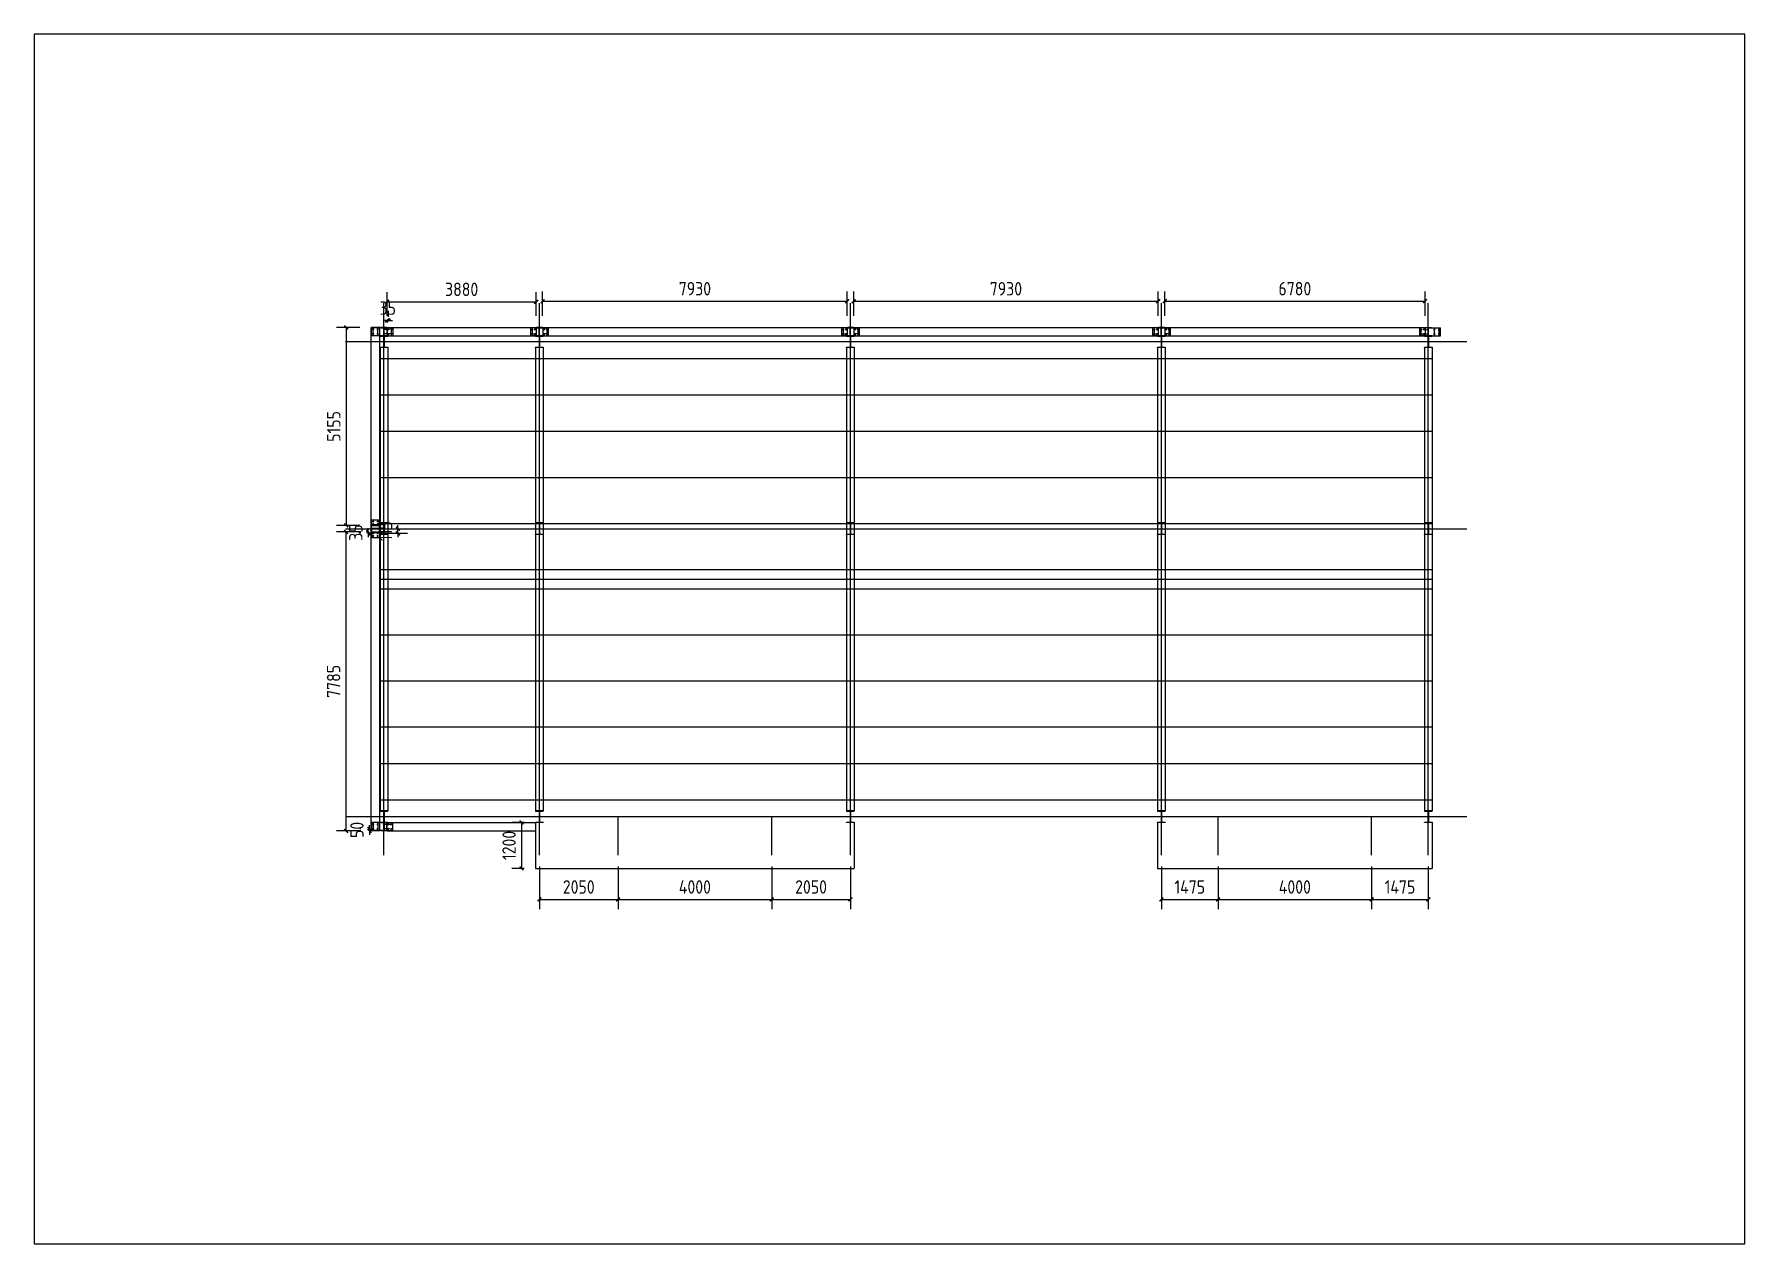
# Model space of a CAD drawing. Extents: x 533809 to 747315, y -17138 to 180511.
# Drawn here: x 595839 to 640389, y 77362 to 108862 of the extents above; entities that cross this region are included whole.
import ezdxf

# ---------------------------------------------------------------- set-up
doc = ezdxf.new("R2010")
doc.units = 0
doc.header["$LTSCALE"] = 1000
doc.header["$MEASUREMENT"] = 0
doc.layers.add('DOTE', color=1, linetype='Continuous')
doc.styles.get("Standard").update_dxf_attribs({"font": 'gbenor.shx', "bigfont": 'gbcbig.shx'})
doc.dimstyles.get("Standard").update_dxf_attribs({"dimscale": 100, "dimtxt": 3.5, "dimasz": 1, "dimexe": 2.5, "dimexo": 3, "dimgap": 1.5, "dimtad": 1, "dimdec": 0, "dimzin": 0, "dimdsep": 46, "dimtxsty": 'Standard', "dimblk": 'ARCHTICK', "dimcen": 0.09, "dimadec": 0, "dimazin": 0, "dimtfac": 1, "dimtdec": 0, "dimtix": 1, "dimtmove": 2, "dimatfit": 3, "dimfxl": 1, "dimtolj": 1, "dimtzin": 0, "dimarcsym": 0})

msp = doc.modelspace()

# ---------------------------------------------------------------- blocks, each defined once
blk = doc.blocks.new('_ArchTick')
at = {"color": 0, "linetype": 'ByBlock', "const_width": 0.4}
blk.add_lwpolyline([(-0.5, -0.5), (0.5, 0.5)], dxfattribs=at)
blk = doc.blocks.new('*D203')
at = {"color": 0, "lineweight": -2}
for p, q in [((608996, 87186), (608996, 86080)), ((611046, 87186), (611046, 86080)), ((608996, 86330), (611046, 86330))]:
    blk.add_line(p, q, dxfattribs=at)
at = {"layer": 'Defpoints', "color": 0}
for p in [(608996, 87486), (611046, 87486), (611046, 86330)]:
    blk.add_point(p, dxfattribs=at)
at = {"color": 0, "lineweight": -2, "xscale": 100, "yscale": 100, "zscale": 100, "rotation": 180}
blk.add_blockref('_ArchTick', (608996, 86330), dxfattribs=at)
at = {"color": 0, "lineweight": -2, "xscale": 100, "yscale": 100, "zscale": 100}
blk.add_blockref('_ArchTick', (611046, 86330), dxfattribs=at)
at = {"color": 0, "insert": (610021, 86655), "char_height": 350, "attachment_point": 5}
blk.add_mtext('\\A1;2050', dxfattribs=at)
blk = doc.blocks.new('*D204')
at = {"color": 0, "lineweight": -2}
for p, q in [((611046, 87186), (611046, 86080)), ((615046, 87186), (615046, 86080)), ((611046, 86330), (615046, 86330))]:
    blk.add_line(p, q, dxfattribs=at)
at = {"layer": 'Defpoints', "color": 0}
for p in [(611046, 87486), (615046, 87486), (615046, 86330)]:
    blk.add_point(p, dxfattribs=at)
at = {"color": 0, "lineweight": -2, "xscale": 100, "yscale": 100, "zscale": 100, "rotation": 180}
blk.add_blockref('_ArchTick', (611046, 86330), dxfattribs=at)
at = {"color": 0, "lineweight": -2, "xscale": 100, "yscale": 100, "zscale": 100}
blk.add_blockref('_ArchTick', (615046, 86330), dxfattribs=at)
at = {"color": 0, "insert": (613046, 86655), "char_height": 350, "attachment_point": 5}
blk.add_mtext('\\A1;4000', dxfattribs=at)
blk = doc.blocks.new('*D205')
at = {"color": 0, "lineweight": -2}
for p, q in [((615046, 87186), (615046, 86080)), ((617096, 87186), (617096, 86080)), ((615046, 86330), (617096, 86330))]:
    blk.add_line(p, q, dxfattribs=at)
at = {"layer": 'Defpoints', "color": 0}
for p in [(615046, 87486), (617096, 87486), (617096, 86330)]:
    blk.add_point(p, dxfattribs=at)
at = {"color": 0, "lineweight": -2, "xscale": 100, "yscale": 100, "zscale": 100, "rotation": 180}
blk.add_blockref('_ArchTick', (615046, 86330), dxfattribs=at)
at = {"color": 0, "lineweight": -2, "xscale": 100, "yscale": 100, "zscale": 100}
blk.add_blockref('_ArchTick', (617096, 86330), dxfattribs=at)
at = {"color": 0, "insert": (616071, 86655), "char_height": 350, "attachment_point": 5}
blk.add_mtext('\\A1;2050', dxfattribs=at)
blk = doc.blocks.new('*D206')
at = {"color": 0, "lineweight": -2}
for p, q in [((625196, 87186), (625196, 86080)), ((626671, 87186), (626671, 86080)), ((625196, 86330), (626671, 86330))]:
    blk.add_line(p, q, dxfattribs=at)
at = {"layer": 'Defpoints', "color": 0}
for p in [(625196, 87486), (626671, 87486), (626671, 86330)]:
    blk.add_point(p, dxfattribs=at)
at = {"color": 0, "lineweight": -2, "xscale": 100, "yscale": 100, "zscale": 100, "rotation": 180}
blk.add_blockref('_ArchTick', (625196, 86330), dxfattribs=at)
at = {"color": 0, "lineweight": -2, "xscale": 100, "yscale": 100, "zscale": 100}
blk.add_blockref('_ArchTick', (626671, 86330), dxfattribs=at)
at = {"color": 0, "insert": (625934, 86655), "char_height": 350, "attachment_point": 5}
blk.add_mtext('\\A1;1475', dxfattribs=at)
blk = doc.blocks.new('*D208')
at = {"color": 0, "lineweight": -2}
for p, q in [((630671, 87186), (630671, 86080)), ((632146, 87186), (632146, 86080)), ((630671, 86330), (632146, 86330))]:
    blk.add_line(p, q, dxfattribs=at)
at = {"layer": 'Defpoints', "color": 0}
for p in [(630671, 87486), (632146, 87486), (632146, 86330)]:
    blk.add_point(p, dxfattribs=at)
at = {"color": 0, "lineweight": -2, "xscale": 100, "yscale": 100, "zscale": 100, "rotation": 180}
blk.add_blockref('_ArchTick', (630671, 86330), dxfattribs=at)
at = {"color": 0, "lineweight": -2, "xscale": 100, "yscale": 100, "zscale": 100}
blk.add_blockref('_ArchTick', (632146, 86330), dxfattribs=at)
at = {"color": 0, "insert": (631409, 86655), "char_height": 350, "attachment_point": 5}
blk.add_mtext('\\A1;1475', dxfattribs=at)
blk = doc.blocks.new('*D209')
at = {"color": 0, "lineweight": -2}
for p, q in [((608596, 88336), (608282, 88336)), ((608532, 88336), (608532, 87136)), ((608596, 87136), (608282, 87136))]:
    blk.add_line(p, q, dxfattribs=at)
at = {"layer": 'Defpoints', "color": 0}
for p in [(608896, 88336), (608532, 87136), (608896, 87136)]:
    blk.add_point(p, dxfattribs=at)
at = {"color": 0, "lineweight": -2, "xscale": 100, "yscale": 100, "zscale": 100}
for p, rotation in [((608532, 88336), 90), ((608532, 87136), 270)]:
    blk.add_blockref('_ArchTick', p, dxfattribs=dict(at, rotation=rotation))
at = {"color": 0, "insert": (608207, 87736), "char_height": 350, "attachment_point": 5, "rotation": 90}
blk.add_mtext('\\A1;1200', dxfattribs=at)
blk = doc.blocks.new('*D210')
at = {"color": 0, "lineweight": -2}
for p, q in [((605031, 101526), (605031, 102143)), ((608911, 101526), (608911, 102143)), ((605031, 101893), (608911, 101893))]:
    blk.add_line(p, q, dxfattribs=at)
at = {"layer": 'Defpoints', "color": 0}
for p in [(608911, 101893), (605031, 101226), (608911, 101226)]:
    blk.add_point(p, dxfattribs=at)
at = {"color": 0, "lineweight": -2, "xscale": 100, "yscale": 100, "zscale": 100, "rotation": 180}
blk.add_blockref('_ArchTick', (605031, 101893), dxfattribs=at)
at = {"color": 0, "lineweight": -2, "xscale": 100, "yscale": 100, "zscale": 100}
blk.add_blockref('_ArchTick', (608911, 101893), dxfattribs=at)
at = {"color": 0, "insert": (606971, 102218), "char_height": 350, "attachment_point": 5}
blk.add_mtext('\\A1;3880', dxfattribs=at)
blk = doc.blocks.new('*D211')
at = {"color": 0, "lineweight": -2}
for p, q in [((609081, 101526), (609081, 102160)), ((617011, 101526), (617011, 102160)), ((609081, 101910), (617011, 101910))]:
    blk.add_line(p, q, dxfattribs=at)
at = {"layer": 'Defpoints', "color": 0}
for p in [(617011, 101910), (609081, 101226), (617011, 101226)]:
    blk.add_point(p, dxfattribs=at)
at = {"color": 0, "lineweight": -2, "xscale": 100, "yscale": 100, "zscale": 100, "rotation": 180}
blk.add_blockref('_ArchTick', (609081, 101910), dxfattribs=at)
at = {"color": 0, "lineweight": -2, "xscale": 100, "yscale": 100, "zscale": 100}
blk.add_blockref('_ArchTick', (617011, 101910), dxfattribs=at)
at = {"color": 0, "insert": (613046, 102235), "char_height": 350, "attachment_point": 5}
blk.add_mtext('\\A1;7930', dxfattribs=at)
blk = doc.blocks.new('*D212')
at = {"color": 0, "lineweight": -2}
for p, q in [((617181, 101526), (617181, 102158)), ((625111, 101526), (625111, 102158)), ((617181, 101908), (625111, 101908))]:
    blk.add_line(p, q, dxfattribs=at)
at = {"layer": 'Defpoints', "color": 0}
for p in [(625111, 101908), (617181, 101226), (625111, 101226)]:
    blk.add_point(p, dxfattribs=at)
at = {"color": 0, "lineweight": -2, "xscale": 100, "yscale": 100, "zscale": 100, "rotation": 180}
blk.add_blockref('_ArchTick', (617181, 101908), dxfattribs=at)
at = {"color": 0, "lineweight": -2, "xscale": 100, "yscale": 100, "zscale": 100}
blk.add_blockref('_ArchTick', (625111, 101908), dxfattribs=at)
at = {"color": 0, "insert": (621146, 102233), "char_height": 350, "attachment_point": 5}
blk.add_mtext('\\A1;7930', dxfattribs=at)
blk = doc.blocks.new('*D213')
at = {"color": 0, "lineweight": -2}
for p, q in [((625281, 101526), (625281, 102161)), ((632061, 101526), (632061, 102161)), ((625281, 101911), (632061, 101911))]:
    blk.add_line(p, q, dxfattribs=at)
at = {"layer": 'Defpoints', "color": 0}
for p in [(632061, 101911), (625281, 101226), (632061, 101226)]:
    blk.add_point(p, dxfattribs=at)
at = {"color": 0, "lineweight": -2, "xscale": 100, "yscale": 100, "zscale": 100, "rotation": 180}
blk.add_blockref('_ArchTick', (625281, 101911), dxfattribs=at)
at = {"color": 0, "lineweight": -2, "xscale": 100, "yscale": 100, "zscale": 100}
blk.add_blockref('_ArchTick', (632061, 101911), dxfattribs=at)
at = {"color": 0, "insert": (628671, 102236), "char_height": 350, "attachment_point": 5}
blk.add_mtext('\\A1;6780', dxfattribs=at)
blk = doc.blocks.new('*D1595')
at = {"color": 0, "lineweight": -2}
for p, q in [((605031, 101536), (605031, 101655)), ((605066, 101498), (605066, 101655)), ((605031, 101405), (604931, 101405)), ((605031, 101405), (605066, 101405)), ((605066, 101405), (605166, 101405))]:
    blk.add_line(p, q, dxfattribs=at)
at = {"layer": 'Defpoints', "color": 0}
for p in [(605031, 101236), (605066, 101405), (605066, 101198)]:
    blk.add_point(p, dxfattribs=at)
at = {"color": 0, "lineweight": -2, "xscale": 100, "yscale": 100, "zscale": 100}
blk.add_blockref('_ArchTick', (605031, 101405), dxfattribs=at)
at = {"color": 0, "lineweight": -2, "xscale": 100, "yscale": 100, "zscale": 100, "rotation": 180}
blk.add_blockref('_ArchTick', (605066, 101405), dxfattribs=at)
at = {"color": 0, "insert": (605049, 101730), "char_height": 350, "attachment_point": 5}
blk.add_mtext('\\A1;35', dxfattribs=at)
blk = doc.blocks.new('*D1905')
at = {"color": 0, "lineweight": -2}
for p, q in [((604316, 95901), (603711, 95901)), ((603961, 88116), (603961, 95901)), ((604316, 88116), (603711, 88116))]:
    blk.add_line(p, q, dxfattribs=at)
at = {"layer": 'Defpoints', "color": 0}
for p in [(603961, 95901), (604616, 95901), (604616, 88116)]:
    blk.add_point(p, dxfattribs=at)
at = {"color": 0, "lineweight": -2, "xscale": 100, "yscale": 100, "zscale": 100}
for p, rotation in [((603961, 95901), 90), ((603961, 88116), 270)]:
    blk.add_blockref('_ArchTick', p, dxfattribs=dict(at, rotation=rotation))
at = {"color": 0, "insert": (603636, 92008), "char_height": 350, "attachment_point": 5, "rotation": 90}
blk.add_mtext('\\A1;7785', dxfattribs=at)
blk = doc.blocks.new('*D1906')
at = {"color": 0, "lineweight": -2}
for p, q in [((604316, 101226), (603716, 101226)), ((603966, 101226), (603966, 96071)), ((604316, 96071), (603716, 96071))]:
    blk.add_line(p, q, dxfattribs=at)
at = {"layer": 'Defpoints', "color": 0}
for p in [(604616, 101226), (603966, 96071), (604616, 96071)]:
    blk.add_point(p, dxfattribs=at)
at = {"color": 0, "lineweight": -2, "xscale": 100, "yscale": 100, "zscale": 100}
for p, rotation in [((603966, 101226), 90), ((603966, 96071), 270)]:
    blk.add_blockref('_ArchTick', p, dxfattribs=dict(at, rotation=rotation))
at = {"color": 0, "insert": (603641, 98648), "char_height": 350, "attachment_point": 5, "rotation": 90}
blk.add_mtext('\\A1;5155', dxfattribs=at)
blk = doc.blocks.new('*D1907')
at = {"color": 0, "lineweight": -2}
for p, q in [((604344, 95901), (604290, 95901)), ((604344, 95866), (604290, 95866)), ((604540, 95901), (604540, 96001)), ((604540, 95866), (604540, 95901)), ((604540, 95866), (604540, 95766))]:
    blk.add_line(p, q, dxfattribs=at)
at = {"layer": 'Defpoints', "color": 0}
for p in [(604540, 95901), (604644, 95901), (604644, 95866)]:
    blk.add_point(p, dxfattribs=at)
at = {"color": 0, "lineweight": -2, "xscale": 100, "yscale": 100, "zscale": 100}
for p, rotation in [((604540, 95901), 270), ((604540, 95866), 90)]:
    blk.add_blockref('_ArchTick', p, dxfattribs=dict(at, rotation=rotation))
at = {"color": 0, "insert": (604215, 95883), "char_height": 350, "attachment_point": 5, "rotation": 90}
blk.add_mtext('\\A1;35', dxfattribs=at)
blk = doc.blocks.new('*D1908')
at = {"color": 0, "lineweight": -2}
for p, q in [((604570, 88166), (604570, 88266)), ((604344, 88166), (604320, 88166)), ((604344, 88116), (604320, 88116)), ((604570, 88166), (604570, 88116)), ((604570, 88116), (604570, 88016))]:
    blk.add_line(p, q, dxfattribs=at)
at = {"layer": 'Defpoints', "color": 0}
for p in [(604570, 88116), (604644, 88166), (604644, 88116)]:
    blk.add_point(p, dxfattribs=at)
at = {"color": 0, "lineweight": -2, "xscale": 100, "yscale": 100, "zscale": 100}
for p, rotation in [((604570, 88166), 270), ((604570, 88116), 90)]:
    blk.add_blockref('_ArchTick', p, dxfattribs=dict(at, rotation=rotation))
at = {"color": 0, "insert": (604245, 88141), "char_height": 350, "attachment_point": 5, "rotation": 90}
blk.add_mtext('\\A1;50', dxfattribs=at)
blk = doc.blocks.new('*D1930')
at = {"color": 0, "lineweight": -2}
for p, q in [((604944, 95981), (605563, 95981)), ((604944, 95866), (605563, 95866)), ((605313, 95981), (605313, 96081)), ((605313, 95866), (605313, 95981)), ((605313, 95866), (605313, 95766))]:
    blk.add_line(p, q, dxfattribs=at)
at = {"layer": 'Defpoints', "color": 0}
for p in [(604644, 95981), (604644, 95866), (605313, 95981)]:
    blk.add_point(p, dxfattribs=at)
at = {"color": 0, "lineweight": -2, "xscale": 100, "yscale": 100, "zscale": 100}
for p, rotation in [((605313, 95981), 270), ((605313, 95866), 90)]:
    blk.add_blockref('_ArchTick', p, dxfattribs=dict(at, rotation=rotation))
at = {"color": 0, "insert": (604988, 95923), "char_height": 350, "attachment_point": 5, "rotation": 90}
blk.add_mtext('\\A1;115', dxfattribs=at)
blk = doc.blocks.new('*D2946')
at = {"color": 0, "lineweight": -2}
for p, q in [((626671, 87186), (626671, 86080)), ((630671, 87186), (630671, 86080)), ((626671, 86330), (630671, 86330))]:
    blk.add_line(p, q, dxfattribs=at)
at = {"layer": 'Defpoints', "color": 0}
for p in [(626671, 87486), (630671, 87486), (630671, 86330)]:
    blk.add_point(p, dxfattribs=at)
at = {"color": 0, "lineweight": -2, "xscale": 100, "yscale": 100, "zscale": 100, "rotation": 180}
blk.add_blockref('_ArchTick', (626671, 86330), dxfattribs=at)
at = {"color": 0, "lineweight": -2, "xscale": 100, "yscale": 100, "zscale": 100}
blk.add_blockref('_ArchTick', (630671, 86330), dxfattribs=at)
at = {"color": 0, "insert": (628671, 86655), "char_height": 350, "attachment_point": 5}
blk.add_mtext('\\A1;4000', dxfattribs=at)

# ---------------------------------------------------------------- dimensions: what is measured, and where the dimension line sits
for p1, p2, distance, picture, middle in [((625281.4, 101225.6), (632061.4, 101225.6), 685.7, '*D213', (628671.4, 102236.3)), ((605031.4, 101225.6), (608911.4, 101225.6), 667.2, '*D210', (606971.4, 102217.7)), ((609081.4, 101225.6), (617011.4, 101225.6), 684.5, '*D211', (613046.4, 102235)), ((617181.4, 101225.6), (625111.4, 101225.6), 682, '*D212', (621146.4, 102232.5)), ((608896.4, 88335.6), (608896.4, 87135.6), -364.2, '*D209', (608207.2, 87735.6))]:
    dim = msp.add_aligned_dim(p1=p1, p2=p2, distance=distance, dimstyle='Standard')
    dim.commit()
    dim.dimension.update_dxf_attribs({"geometry": picture, "text_midpoint": middle})
at = {"color": 6}
dim = msp.add_linear_dim(base=(605066.4, 101405.1), p1=(605031.4, 101235.6), p2=(605066.4, 101197.6), dimstyle='Standard', dxfattribs=at)
dim.commit()
dim.dimension.update_dxf_attribs({"geometry": '*D1595', "text_midpoint": (605048.9, 101730.1)})
for p1, p2, distance, picture, middle in [((604616.4, 101225.6), (604616.4, 96070.6), -650.1, '*D1906', (603641.3, 98648.1)), ((604616.4, 88115.6), (604616.4, 95900.6), 655, '*D1905', (603636.4, 92008.1))]:
    dim = msp.add_aligned_dim(p1=p1, p2=p2, distance=distance, dimstyle='Standard', dxfattribs=at)
    dim.commit()
    dim.dimension.update_dxf_attribs({"geometry": picture, "text_midpoint": middle})
for base, p1, p2, picture, middle in [((605313, 95980.6), (604644.4, 95865.6), (604644.4, 95980.6), '*D1930', (604988, 95923.1)), ((604540.5, 95900.6), (604644.4, 95865.6), (604644.4, 95900.6), '*D1907', (604215.5, 95883.1)), ((604569.8, 88115.6), (604644.4, 88165.6), (604644.4, 88115.6), '*D1908', (604244.8, 88140.6))]:
    dim = msp.add_linear_dim(base=base, p1=p1, p2=p2, angle=90, dimstyle='Standard', dxfattribs=at)
    dim.commit()
    dim.dimension.update_dxf_attribs({"geometry": picture, "text_midpoint": middle})
for base, p1, p2, picture, middle in [((611046.4, 86330.1), (608996.4, 87485.6), (611046.4, 87485.6), '*D203', (610021.4, 86655.1)), ((615046.4, 86330.1), (611046.4, 87485.6), (615046.4, 87485.6), '*D204', (613046.4, 86655.1)), ((617096.4, 86330.1), (615046.4, 87485.6), (617096.4, 87485.6), '*D205', (616071.4, 86655.1)), ((626671.4, 86330.1), (625196.4, 87485.6), (626671.4, 87485.6), '*D206', (625933.9, 86655.1)), ((630671.4, 86330.1), (626671.4, 87485.6), (630671.4, 87485.6), '*D2946', (628671.4, 86655.1)), ((632146.4, 86330.1), (630671.4, 87485.6), (632146.4, 87485.6), '*D208', (631408.9, 86655.1))]:
    dim = msp.add_linear_dim(base=base, p1=p1, p2=p2, dimstyle='Standard')
    dim.commit()
    dim.dimension.update_dxf_attribs({"geometry": picture, "text_midpoint": middle})

# ---------------------------------------------------------------- linework, layer by layer
for p, q in [((604836.4, 101225.6), (604616.4, 101225.6)), ((604688.4, 101175.6), (604644.4, 101175.6)), ((604666.4, 101011.6), (604666.4, 101219.6)), ((604666.4, 101197.6), (604666.4, 101153.6)), ((604808.4, 101175.6), (604764.4, 101175.6)), ((604786.4, 101011.6), (604786.4, 101219.6)), ((604786.4, 101197.6), (604786.4, 101153.6)), ((605026.4, 101175.6), (604946.4, 101175.6)), ((605026.4, 101219.6), (605026.4, 101011.6)), ((605088.4, 101175.6), (605044.4, 101175.6)), ((605066.4, 101197.6), (605066.4, 101153.6)), ((605158.4, 101175.6), (605114.4, 101175.6)), ((605136.4, 101219.6), (605136.4, 101011.6)), ((605136.4, 101197.6), (605136.4, 101153.6)), ((605176.4, 101175.6), (605136.4, 101175.6)), ((608766.4, 101175.6), (608806.4, 101175.6)), ((608784.4, 101175.6), (608828.4, 101175.6)), ((608806.4, 101219.6), (608806.4, 101011.6)), ((608806.4, 101197.6), (608806.4, 101153.6)), ((608854.4, 101175.6), (608898.4, 101175.6)), ((608876.4, 101197.6), (608876.4, 101153.6)), ((609138.4, 101175.6), (609094.4, 101175.6)), ((609116.4, 101197.6), (609116.4, 101153.6)), ((609208.4, 101175.6), (609164.4, 101175.6)), ((609186.4, 101219.6), (609186.4, 101011.6)), ((609186.4, 101197.6), (609186.4, 101153.6)), ((609226.4, 101175.6), (609186.4, 101175.6)), ((616866.4, 101219.6), (616866.4, 101011.6)), ((617093.4, 101219.6), (616866.4, 101219.6)), ((616866.4, 101175.6), (616906.4, 101175.6)), ((616884.4, 101175.6), (616928.4, 101175.6)), ((616906.4, 101219.6), (616906.4, 101011.6)), ((616906.4, 101197.6), (616906.4, 101153.6)), ((616954.4, 101175.6), (616998.4, 101175.6)), ((616976.4, 101197.6), (616976.4, 101153.6)), ((617099.4, 101219.6), (617326.4, 101219.6)), ((617238.4, 101175.6), (617194.4, 101175.6)), ((617216.4, 101197.6), (617216.4, 101153.6)), ((617308.4, 101175.6), (617264.4, 101175.6)), ((617286.4, 101219.6), (617286.4, 101011.6)), ((617286.4, 101197.6), (617286.4, 101153.6)), ((617326.4, 101175.6), (617286.4, 101175.6)), ((617326.4, 101219.6), (617326.4, 101011.6)), ((624966.4, 101175.6), (625006.4, 101175.6)), ((624984.4, 101175.6), (625028.4, 101175.6)), ((625006.4, 101219.6), (625006.4, 101011.6)), ((625006.4, 101197.6), (625006.4, 101153.6)), ((625054.4, 101175.6), (625098.4, 101175.6)), ((625076.4, 101197.6), (625076.4, 101153.6)), ((625338.4, 101175.6), (625294.4, 101175.6)), ((625316.4, 101197.6), (625316.4, 101153.6)), ((625408.4, 101175.6), (625364.4, 101175.6)), ((625386.4, 101219.6), (625386.4, 101011.6)), ((625386.4, 101197.6), (625386.4, 101153.6)), ((625426.4, 101175.6), (625386.4, 101175.6)), ((631916.4, 101219.6), (631916.4, 101011.6)), ((632143.4, 101219.6), (631916.4, 101219.6)), ((631916.4, 101175.6), (631956.4, 101175.6)), ((631934.4, 101175.6), (631978.4, 101175.6)), ((631956.4, 101219.6), (631956.4, 101011.6)), ((631956.4, 101197.6), (631956.4, 101153.6)), ((632004.4, 101175.6), (632048.4, 101175.6)), ((632026.4, 101197.6), (632026.4, 101153.6)), ((632066.4, 101219.6), (632066.4, 101011.6)), ((632066.4, 101175.6), (632146.4, 101175.6)), ((632149.4, 101219.6), (632466.4, 101219.6)), ((632284.4, 101175.6), (632328.4, 101175.6)), ((632306.4, 101011.6), (632306.4, 101219.6)), ((632306.4, 101197.6), (632306.4, 101153.6)), ((632404.4, 101175.6), (632448.4, 101175.6)), ((632426.4, 101011.6), (632426.4, 101219.6)), ((632426.4, 101197.6), (632426.4, 101153.6)), ((632466.4, 101011.6), (632466.4, 101219.6)), ((604688.4, 101055.6), (604644.4, 101055.6)), ((604666.4, 101077.6), (604666.4, 101033.6)), ((604808.4, 101055.6), (604764.4, 101055.6)), ((604786.4, 101077.6), (604786.4, 101033.6)), ((605046.4, 101005.6), (604846.4, 101005.6)), ((604846.4, 101005.6), (604846.4, 100997.6)), ((604846.4, 100997.6), (605046.4, 100997.6)), ((604846.4, 100705.6), (604846.4, 100713.6)), ((604846.4, 100713.6), (605046.4, 100713.6)), ((605046.4, 100705.6), (604846.4, 100705.6)), ((604943.4, 100997.6), (604943.4, 100713.6)), ((605026.4, 101055.6), (604946.4, 101055.6)), ((604949.4, 100997.6), (604949.4, 100713.6)), ((605088.4, 101055.6), (605044.4, 101055.6)), ((605046.4, 100997.6), (605046.4, 101005.6)), ((605046.4, 100713.6), (605046.4, 100705.6)), ((605066.4, 101077.6), (605066.4, 101033.6)), ((605176.4, 101055.6), (605066.4, 101055.6)), ((605066.4, 101055.6), (605066.4, 101011.6)), ((605158.4, 101055.6), (605114.4, 101055.6)), ((605136.4, 101077.6), (605136.4, 101033.6)), ((608766.4, 101055.6), (608876.4, 101055.6)), ((608784.4, 101055.6), (608828.4, 101055.6)), ((608806.4, 101077.6), (608806.4, 101033.6)), ((608854.4, 101055.6), (608898.4, 101055.6)), ((608876.4, 101077.6), (608876.4, 101033.6)), ((608876.4, 101055.6), (608876.4, 101011.6)), ((608996.4, 101005.6), (608896.4, 101005.6)), ((608896.4, 101005.6), (608896.4, 100997.6)), ((608896.4, 100997.6), (609096.4, 100997.6)), ((608896.4, 100705.6), (608896.4, 100713.6)), ((608896.4, 100713.6), (609096.4, 100713.6)), ((609096.4, 100705.6), (608896.4, 100705.6)), ((608993.4, 100997.6), (608993.4, 100713.6)), ((609096.4, 101005.6), (608996.4, 101005.6)), ((608999.4, 100997.6), (608999.4, 100713.6)), ((609138.4, 101055.6), (609094.4, 101055.6)), ((609096.4, 100997.6), (609096.4, 101005.6)), ((609096.4, 100713.6), (609096.4, 100705.6)), ((609116.4, 101077.6), (609116.4, 101033.6)), ((609226.4, 101055.6), (609116.4, 101055.6)), ((609116.4, 101055.6), (609116.4, 101011.6)), ((609208.4, 101055.6), (609164.4, 101055.6)), ((609186.4, 101077.6), (609186.4, 101033.6)), ((616866.4, 101055.6), (616976.4, 101055.6)), ((617093.4, 101011.6), (616866.4, 101011.6)), ((616884.4, 101055.6), (616928.4, 101055.6)), ((616906.4, 101077.6), (616906.4, 101033.6)), ((616954.4, 101055.6), (616998.4, 101055.6)), ((616976.4, 101077.6), (616976.4, 101033.6)), ((616976.4, 101055.6), (616976.4, 101011.6)), ((617096.4, 101005.6), (616996.4, 101005.6)), ((616996.4, 101005.6), (616996.4, 100997.6)), ((616996.4, 100997.6), (617196.4, 100997.6)), ((616996.4, 100705.6), (616996.4, 100713.6)), ((616996.4, 100713.6), (617196.4, 100713.6)), ((617196.4, 100705.6), (616996.4, 100705.6)), ((617093.4, 100997.6), (617093.4, 100713.6)), ((617196.4, 101005.6), (617096.4, 101005.6)), ((617099.4, 101011.6), (617326.4, 101011.6)), ((617099.4, 100997.6), (617099.4, 100713.6)), ((617238.4, 101055.6), (617194.4, 101055.6)), ((617196.4, 100997.6), (617196.4, 101005.6)), ((617196.4, 100713.6), (617196.4, 100705.6)), ((617216.4, 101077.6), (617216.4, 101033.6)), ((617326.4, 101055.6), (617216.4, 101055.6)), ((617216.4, 101055.6), (617216.4, 101011.6)), ((617308.4, 101055.6), (617264.4, 101055.6)), ((617286.4, 101077.6), (617286.4, 101033.6)), ((624966.4, 101055.6), (625076.4, 101055.6)), ((624984.4, 101055.6), (625028.4, 101055.6)), ((625006.4, 101077.6), (625006.4, 101033.6)), ((625054.4, 101055.6), (625098.4, 101055.6)), ((625076.4, 101077.6), (625076.4, 101033.6)), ((625076.4, 101055.6), (625076.4, 101011.6)), ((625196.4, 101005.6), (625096.4, 101005.6)), ((625096.4, 101005.6), (625096.4, 100997.6)), ((625096.4, 100997.6), (625296.4, 100997.6)), ((625096.4, 100705.6), (625096.4, 100713.6)), ((625096.4, 100713.6), (625296.4, 100713.6)), ((625296.4, 100705.6), (625096.4, 100705.6)), ((625193.4, 100997.6), (625193.4, 100713.6)), ((625296.4, 101005.6), (625196.4, 101005.6)), ((625199.4, 100997.6), (625199.4, 100713.6)), ((625338.4, 101055.6), (625294.4, 101055.6)), ((625296.4, 100997.6), (625296.4, 101005.6)), ((625296.4, 100713.6), (625296.4, 100705.6)), ((625316.4, 101077.6), (625316.4, 101033.6)), ((625426.4, 101055.6), (625316.4, 101055.6)), ((625316.4, 101055.6), (625316.4, 101011.6)), ((625408.4, 101055.6), (625364.4, 101055.6)), ((625386.4, 101077.6), (625386.4, 101033.6)), ((631916.4, 101055.6), (632026.4, 101055.6)), ((632143.4, 101011.6), (631916.4, 101011.6)), ((631934.4, 101055.6), (631978.4, 101055.6)), ((631956.4, 101077.6), (631956.4, 101033.6)), ((632004.4, 101055.6), (632048.4, 101055.6)), ((632026.4, 101077.6), (632026.4, 101033.6)), ((632026.4, 101055.6), (632026.4, 101011.6)), ((632146.4, 101005.6), (632046.4, 101005.6)), ((632046.4, 101005.6), (632046.4, 100997.6)), ((632046.4, 100997.6), (632246.4, 100997.6)), ((632046.4, 100705.6), (632046.4, 100713.6)), ((632046.4, 100713.6), (632246.4, 100713.6)), ((632246.4, 100705.6), (632046.4, 100705.6)), ((632066.4, 101055.6), (632146.4, 101055.6)), ((632143.4, 100997.6), (632143.4, 100713.6)), ((632246.4, 101005.6), (632146.4, 101005.6)), ((632149.4, 101011.6), (632466.4, 101011.6)), ((632149.4, 100997.6), (632149.4, 100713.6)), ((632246.4, 100997.6), (632246.4, 101005.6)), ((632246.4, 100713.6), (632246.4, 100705.6)), ((632284.4, 101055.6), (632328.4, 101055.6)), ((632306.4, 101077.6), (632306.4, 101033.6)), ((632404.4, 101055.6), (632448.4, 101055.6)), ((632426.4, 101077.6), (632426.4, 101033.6)), ((604644.4, 96175.6), (604688.4, 96175.6)), ((604644.4, 96105.6), (604688.4, 96105.6)), ((604644.4, 95865.6), (604688.4, 95865.6)), ((604644.4, 95795.6), (604688.4, 95795.6)), ((604666.4, 96197.6), (604666.4, 96153.6)), ((604666.4, 96127.6), (604666.4, 96083.6)), ((604666.4, 95843.6), (604666.4, 95887.6)), ((604666.4, 95773.6), (604666.4, 95817.6)), ((604764.4, 96175.6), (604808.4, 96175.6)), ((604764.4, 96105.6), (604808.4, 96105.6)), ((604764.4, 95865.6), (604808.4, 95865.6)), ((604764.4, 95795.6), (604808.4, 95795.6)), ((604786.4, 96197.6), (604786.4, 96153.6)), ((604786.4, 96127.6), (604786.4, 96083.6)), ((604786.4, 95843.6), (604786.4, 95887.6)), ((604786.4, 95773.6), (604786.4, 95817.6)), ((604946.4, 96135.6), (604846.4, 96135.6)), ((604846.4, 96135.6), (604846.4, 96127.6)), ((604846.4, 96127.6), (605046.4, 96127.6)), ((604846.4, 95835.6), (604846.4, 95843.6)), ((604846.4, 95843.6), (605046.4, 95843.6)), ((605046.4, 95835.6), (604846.4, 95835.6)), ((604943.4, 96127.6), (604943.4, 95843.6)), ((604943.4, 95985.6), (604943.4, 96085.6)), ((605046.4, 96135.6), (604946.4, 96135.6)), ((604949.4, 96127.6), (604949.4, 95843.6)), ((605046.4, 96127.6), (605046.4, 96135.6)), ((605046.4, 95843.6), (605046.4, 95835.6)), ((608996.4, 96135.6), (608896.4, 96135.6)), ((608896.4, 96135.6), (608896.4, 96127.6)), ((608896.4, 96127.6), (609096.4, 96127.6)), ((608896.4, 95835.6), (608896.4, 95843.6)), ((608896.4, 95843.6), (609096.4, 95843.6)), ((609096.4, 95835.6), (608896.4, 95835.6)), ((608993.4, 96127.6), (608993.4, 95843.6)), ((609096.4, 96135.6), (608996.4, 96135.6)), ((608999.4, 96127.6), (608999.4, 95843.6)), ((609096.4, 96127.6), (609096.4, 96135.6)), ((609096.4, 95843.6), (609096.4, 95835.6)), ((617096.4, 96135.6), (616996.4, 96135.6)), ((616996.4, 96135.6), (616996.4, 96127.6)), ((616996.4, 96127.6), (617196.4, 96127.6)), ((616996.4, 95835.6), (616996.4, 95843.6)), ((616996.4, 95843.6), (617196.4, 95843.6)), ((617196.4, 95835.6), (616996.4, 95835.6)), ((617093.4, 96127.6), (617093.4, 95843.6)), ((617196.4, 96135.6), (617096.4, 96135.6)), ((617099.4, 96127.6), (617099.4, 95843.6)), ((617196.4, 96127.6), (617196.4, 96135.6)), ((617196.4, 95843.6), (617196.4, 95835.6)), ((625196.4, 96135.6), (625096.4, 96135.6)), ((625096.4, 96135.6), (625096.4, 96127.6)), ((625096.4, 96127.6), (625296.4, 96127.6)), ((625096.4, 95835.6), (625096.4, 95843.6)), ((625096.4, 95843.6), (625296.4, 95843.6)), ((625296.4, 95835.6), (625096.4, 95835.6)), ((625193.4, 96127.6), (625193.4, 95843.6)), ((625296.4, 96135.6), (625196.4, 96135.6)), ((625199.4, 96127.6), (625199.4, 95843.6)), ((625296.4, 96127.6), (625296.4, 96135.6)), ((625296.4, 95843.6), (625296.4, 95835.6)), ((632146.4, 96135.6), (632046.4, 96135.6)), ((632046.4, 96135.6), (632046.4, 96127.6)), ((632046.4, 96127.6), (632246.4, 96127.6)), ((632046.4, 95835.6), (632046.4, 95843.6)), ((632046.4, 95843.6), (632246.4, 95843.6)), ((632246.4, 95835.6), (632046.4, 95835.6)), ((632143.4, 96127.6), (632143.4, 95843.6)), ((632246.4, 96135.6), (632146.4, 96135.6)), ((632149.4, 96127.6), (632149.4, 95843.6)), ((632246.4, 96127.6), (632246.4, 96135.6)), ((632246.4, 95843.6), (632246.4, 95835.6)), ((604688.4, 88285.6), (604644.4, 88285.6)), ((604666.4, 88329.6), (604666.4, 88121.6)), ((604666.4, 88263.6), (604666.4, 88307.6)), ((604808.4, 88285.6), (604764.4, 88285.6)), ((604786.4, 88329.6), (604786.4, 88121.6)), ((604786.4, 88263.6), (604786.4, 88307.6)), ((604946.4, 88635.6), (604846.4, 88635.6)), ((604846.4, 88635.6), (604846.4, 88627.6)), ((604846.4, 88627.6), (605046.4, 88627.6)), ((604846.4, 88335.6), (604846.4, 88343.6)), ((604846.4, 88343.6), (605046.4, 88343.6)), ((605046.4, 88335.6), (604846.4, 88335.6)), ((604943.4, 88627.6), (604943.4, 88343.6)), ((605046.4, 88635.6), (604946.4, 88635.6)), ((605026.4, 88285.6), (604946.4, 88285.6)), ((604949.4, 88627.6), (604949.4, 88343.6)), ((605026.4, 88121.6), (605026.4, 88329.6)), ((605088.4, 88285.6), (605044.4, 88285.6)), ((605046.4, 88627.6), (605046.4, 88635.6)), ((605046.4, 88343.6), (605046.4, 88335.6)), ((605066.4, 88263.6), (605066.4, 88307.6)), ((605176.4, 88285.6), (605066.4, 88285.6)), ((605158.4, 88285.6), (605114.4, 88285.6)), ((605136.4, 88263.6), (605136.4, 88307.6)), ((608996.4, 88635.6), (608896.4, 88635.6)), ((608896.4, 88635.6), (608896.4, 88627.6)), ((608896.4, 88627.6), (609096.4, 88627.6)), ((608896.4, 88335.6), (608896.4, 88343.6)), ((608896.4, 88343.6), (609096.4, 88343.6)), ((609096.4, 88335.6), (608896.4, 88335.6)), ((608896.4, 88335.6), (608896.4, 87135.6)), ((608993.4, 88627.6), (608993.4, 88343.6)), ((609096.4, 88635.6), (608996.4, 88635.6)), ((608999.4, 88627.6), (608999.4, 88343.6)), ((609096.4, 88627.6), (609096.4, 88635.6)), ((609096.4, 88343.6), (609096.4, 88335.6)), ((617096.4, 88635.6), (616996.4, 88635.6)), ((616996.4, 88635.6), (616996.4, 88627.6)), ((616996.4, 88627.6), (617196.4, 88627.6)), ((616996.4, 88335.6), (616996.4, 88343.6)), ((616996.4, 88343.6), (617196.4, 88343.6)), ((617196.4, 88335.6), (616996.4, 88335.6)), ((617093.4, 88627.6), (617093.4, 88343.6)), ((617196.4, 88635.6), (617096.4, 88635.6)), ((617099.4, 88627.6), (617099.4, 88343.6)), ((617196.4, 88627.6), (617196.4, 88635.6)), ((617196.4, 88343.6), (617196.4, 88335.6)), ((617196.4, 88335.6), (617196.4, 87135.6)), ((625196.4, 88635.6), (625096.4, 88635.6)), ((625096.4, 88635.6), (625096.4, 88627.6)), ((625096.4, 88627.6), (625296.4, 88627.6)), ((625096.4, 88335.6), (625096.4, 88343.6)), ((625096.4, 88343.6), (625296.4, 88343.6)), ((625096.4, 88339.6), (625096.4, 87139.6)), ((625296.4, 88335.6), (625096.4, 88335.6)), ((625193.4, 88627.6), (625193.4, 88343.6)), ((625296.4, 88635.6), (625196.4, 88635.6)), ((625199.4, 88627.6), (625199.4, 88343.6)), ((625296.4, 88627.6), (625296.4, 88635.6)), ((625296.4, 88343.6), (625296.4, 88335.6)), ((632146.4, 88635.6), (632046.4, 88635.6)), ((632046.4, 88635.6), (632046.4, 88627.6)), ((632046.4, 88627.6), (632246.4, 88627.6)), ((632046.4, 88335.6), (632046.4, 88343.6)), ((632046.4, 88343.6), (632246.4, 88343.6)), ((632246.4, 88335.6), (632046.4, 88335.6)), ((632143.4, 88627.6), (632143.4, 88343.6)), ((632246.4, 88635.6), (632146.4, 88635.6)), ((632149.4, 88627.6), (632149.4, 88343.6)), ((632246.4, 88627.6), (632246.4, 88635.6)), ((632246.4, 88343.6), (632246.4, 88335.6)), ((632246.4, 88335.6), (632246.4, 87139.6)), ((604688.4, 88165.6), (604644.4, 88165.6)), ((604666.4, 88143.6), (604666.4, 88187.6)), ((604808.4, 88165.6), (604764.4, 88165.6)), ((604786.4, 88143.6), (604786.4, 88187.6)), ((605026.4, 88165.6), (604946.4, 88165.6)), ((605088.4, 88165.6), (605044.4, 88165.6)), ((605066.4, 88143.6), (605066.4, 88187.6)), ((605158.4, 88165.6), (605114.4, 88165.6)), ((605136.4, 88143.6), (605136.4, 88187.6)), ((605176.4, 88165.6), (605136.4, 88165.6)), ((608896.4, 87135.6), (617196.4, 87135.6)), ((625096.4, 87139.6), (632246.4, 87139.6))]:
    msp.add_line(p, q)
at = {"color": 6}
for p, q in [((604616.4, 96070.6), (604616.4, 101225.6)), ((604836.4, 96070.6), (604836.4, 101225.6)), ((605031.4, 101225.6), (605031.4, 101005.6)), ((605031.4, 101225.6), (608911.4, 101225.6)), ((608911.4, 101225.6), (608911.4, 101005.6)), ((609081.4, 101225.6), (609081.4, 101005.6)), ((609081.4, 101225.6), (617011.4, 101225.6)), ((617011.4, 101225.6), (617011.4, 101005.6)), ((617181.4, 101225.6), (617181.4, 101005.6)), ((617181.4, 101225.6), (625111.4, 101225.6)), ((625111.4, 101225.6), (625111.4, 101005.6)), ((625281.4, 101225.6), (625281.4, 101005.6)), ((625281.4, 101225.6), (632061.4, 101225.6)), ((632061.4, 101225.6), (632061.4, 101005.6)), ((605031.4, 101005.6), (608911.4, 101005.6)), ((609081.4, 101005.6), (617011.4, 101005.6)), ((617181.4, 101005.6), (625111.4, 101005.6)), ((625281.4, 101005.6), (632061.4, 101005.6)), ((604616.4, 96070.6), (604836.4, 96070.6)), ((604836.4, 95980.6), (604616.4, 95980.6)), ((604616.4, 88115.6), (604616.4, 95900.6)), ((604616.4, 95900.6), (604836.4, 95900.6)), ((604836.4, 88115.6), (604836.4, 95900.6)), ((605031.4, 88115.6), (605031.4, 88335.6)), ((605031.4, 88335.6), (608911.4, 88335.6)), ((604836.4, 88115.6), (604616.4, 88115.6)), ((605031.4, 88115.6), (608911.4, 88115.6))]:
    msp.add_line(p, q, dxfattribs=at)
at = {"color": 2}
for p, q in [((604943.4, 101219.6), (604626.4, 101219.6)), ((604626.4, 101011.6), (604626.4, 101219.6)), ((604949.4, 101219.6), (605176.4, 101219.6)), ((605176.4, 101219.6), (605176.4, 101011.6)), ((608766.4, 101219.6), (608766.4, 101011.6)), ((608993.4, 101219.6), (608766.4, 101219.6)), ((608999.4, 101219.6), (609226.4, 101219.6)), ((609226.4, 101219.6), (609226.4, 101011.6)), ((624966.4, 101219.6), (624966.4, 101011.6)), ((625193.4, 101219.6), (624966.4, 101219.6)), ((625199.4, 101219.6), (625426.4, 101219.6)), ((625426.4, 101219.6), (625426.4, 101011.6)), ((604943.4, 101011.6), (604626.4, 101011.6)), ((604949.4, 101011.6), (605176.4, 101011.6)), ((608993.4, 101011.6), (608766.4, 101011.6)), ((608999.4, 101011.6), (609226.4, 101011.6)), ((625196.4, 101011.6), (624966.4, 101011.6)), ((625199.4, 101011.6), (625426.4, 101011.6)), ((604943.4, 96085.6), (604616.4, 96085.6)), ((604616.4, 95885.6), (604943.4, 95885.6)), ((604622.4, 96215.6), (604830.4, 96215.6)), ((604622.4, 95988.6), (604622.4, 96215.6)), ((604622.4, 95982.6), (604622.4, 95755.6)), ((604830.4, 95988.6), (604830.4, 96215.6)), ((604830.4, 95982.6), (604830.4, 95755.6)), ((604622.4, 95755.6), (604830.4, 95755.6)), ((604943.4, 88329.6), (604626.4, 88329.6)), ((604626.4, 88329.6), (604626.4, 88121.6)), ((604949.4, 88329.6), (605176.4, 88329.6)), ((605176.4, 88121.6), (605176.4, 88329.6)), ((604943.4, 88121.6), (604626.4, 88121.6)), ((604949.4, 88121.6), (605176.4, 88121.6))]:
    msp.add_line(p, q, dxfattribs=at)
at = {"color": 4}
for p, q in [((604946.4, 101225.6), (604866.4, 101225.6)), ((604866.4, 101225.6), (604866.4, 101219.6)), ((604866.4, 101219.6), (605026.4, 101219.6)), ((604943.4, 101011.6), (604943.4, 101219.6)), ((605026.4, 101225.6), (604946.4, 101225.6)), ((604949.4, 101011.6), (604949.4, 101219.6)), ((605026.4, 101219.6), (605026.4, 101225.6)), ((608996.4, 101225.6), (608916.4, 101225.6)), ((608916.4, 101225.6), (608916.4, 101219.6)), ((608916.4, 101219.6), (609076.4, 101219.6)), ((608993.4, 101011.6), (608993.4, 101219.6)), ((609076.4, 101225.6), (608996.4, 101225.6)), ((608999.4, 101011.6), (608999.4, 101219.6)), ((609076.4, 101219.6), (609076.4, 101225.6)), ((617096.4, 101225.6), (617016.4, 101225.6)), ((617016.4, 101225.6), (617016.4, 101219.6)), ((617016.4, 101225.6), (617176.4, 101225.6)), ((617016.4, 101219.6), (617176.4, 101219.6)), ((617093.4, 101011.6), (617093.4, 101219.6)), ((617176.4, 101225.6), (617096.4, 101225.6)), ((617099.4, 101011.6), (617099.4, 101219.6)), ((617176.4, 101219.6), (617176.4, 101225.6)), ((625196.4, 101225.6), (625116.4, 101225.6)), ((625116.4, 101225.6), (625116.4, 101219.6)), ((625116.4, 101225.6), (625276.4, 101225.6)), ((625116.4, 101219.6), (625276.4, 101219.6)), ((625193.4, 101011.6), (625193.4, 101219.6)), ((625276.4, 101225.6), (625196.4, 101225.6)), ((625199.4, 101011.6), (625199.4, 101219.6)), ((625276.4, 101219.6), (625276.4, 101225.6)), ((632066.4, 101219.6), (632066.4, 101225.6)), ((632066.4, 101225.6), (632146.4, 101225.6)), ((632226.4, 101219.6), (632066.4, 101219.6)), ((632143.4, 101011.6), (632143.4, 101219.6)), ((632146.4, 101225.6), (632226.4, 101225.6)), ((632149.4, 101011.6), (632149.4, 101219.6)), ((632226.4, 101225.6), (632226.4, 101219.6)), ((604846.4, 100705.6), (604846.4, 88635.6)), ((604866.4, 101005.6), (604866.4, 101011.6)), ((604866.4, 101011.6), (605026.4, 101011.6)), ((604946.4, 101005.6), (604866.4, 101005.6)), ((605026.4, 101005.6), (604946.4, 101005.6)), ((605026.4, 101011.6), (605026.4, 101005.6)), ((605046.4, 100705.6), (605046.4, 88635.6)), ((608896.4, 100705.6), (608896.4, 88635.6)), ((608916.4, 101005.6), (608916.4, 101011.6)), ((608916.4, 101011.6), (609076.4, 101011.6)), ((608996.4, 101005.6), (608916.4, 101005.6)), ((609076.4, 101005.6), (608996.4, 101005.6)), ((609076.4, 101011.6), (609076.4, 101005.6)), ((609096.4, 100705.6), (609096.4, 88635.6)), ((616996.4, 100705.6), (616996.4, 88635.6)), ((617016.4, 101005.6), (617016.4, 101011.6)), ((617016.4, 101011.6), (617176.4, 101011.6)), ((617096.4, 101005.6), (617016.4, 101005.6)), ((617016.4, 101005.6), (617176.4, 101005.6)), ((617176.4, 101005.6), (617096.4, 101005.6)), ((617176.4, 101011.6), (617176.4, 101005.6)), ((617196.4, 100705.6), (617196.4, 88635.6)), ((625096.4, 100705.6), (625096.4, 88635.6)), ((625116.4, 101005.6), (625116.4, 101011.6)), ((625116.4, 101011.6), (625276.4, 101011.6)), ((625196.4, 101005.6), (625116.4, 101005.6)), ((625116.4, 101005.6), (625276.4, 101005.6)), ((625276.4, 101005.6), (625196.4, 101005.6)), ((625276.4, 101011.6), (625276.4, 101005.6)), ((625296.4, 100705.6), (625296.4, 88635.6)), ((632046.4, 100705.6), (632046.4, 88635.6)), ((632226.4, 101011.6), (632066.4, 101011.6)), ((632066.4, 101011.6), (632066.4, 101005.6)), ((632066.4, 101005.6), (632146.4, 101005.6)), ((632146.4, 101005.6), (632226.4, 101005.6)), ((632226.4, 101005.6), (632226.4, 101011.6)), ((632246.4, 100705.6), (632246.4, 88635.6)), ((604616.4, 96085.6), (604616.4, 96070.6)), ((604622.4, 96070.6), (604616.4, 96070.6)), ((604622.4, 96065.6), (604616.4, 96065.6)), ((604616.4, 95905.6), (604616.4, 96065.6)), ((604616.4, 95905.6), (604622.4, 95905.6)), ((604616.4, 95900.6), (604622.4, 95900.6)), ((604616.4, 95900.6), (604616.4, 95885.6)), ((604622.4, 95905.6), (604622.4, 96065.6)), ((604830.4, 95988.6), (604622.4, 95988.6)), ((604830.4, 95982.6), (604622.4, 95982.6)), ((604830.4, 96070.6), (604836.4, 96070.6)), ((604830.4, 95905.6), (604830.4, 96065.6)), ((604830.4, 96065.6), (604836.4, 96065.6)), ((604836.4, 95905.6), (604830.4, 95905.6)), ((604836.4, 95900.6), (604830.4, 95900.6)), ((604836.4, 95905.6), (604836.4, 96065.6)), ((604946.4, 88335.6), (604866.4, 88335.6)), ((604866.4, 88335.6), (604866.4, 88329.6)), ((604866.4, 88329.6), (605026.4, 88329.6)), ((604943.4, 88329.6), (604943.4, 88121.6)), ((605026.4, 88335.6), (604946.4, 88335.6)), ((604949.4, 88329.6), (604949.4, 88121.6)), ((605026.4, 88329.6), (605026.4, 88335.6)), ((604866.4, 88115.6), (604866.4, 88121.6)), ((604866.4, 88121.6), (605026.4, 88121.6)), ((604946.4, 88115.6), (604866.4, 88115.6)), ((605026.4, 88115.6), (604946.4, 88115.6)), ((605026.4, 88121.6), (605026.4, 88115.6))]:
    msp.add_line(p, q, dxfattribs=at)
msp.add_lwpolyline([(595839.1, 77362.3), (640389.1, 77362.3), (640389.1, 108862.3), (595839.1, 108862.3)], close=True)
for centre in [(604666.4, 101175.6), (604786.4, 101175.6), (605066.4, 101175.6), (605136.4, 101175.6), (608806.4, 101175.6), (608876.4, 101175.6), (609116.4, 101175.6), (609186.4, 101175.6), (616906.4, 101175.6), (616976.4, 101175.6), (617216.4, 101175.6), (617286.4, 101175.6), (625006.4, 101175.6), (625076.4, 101175.6), (625316.4, 101175.6), (625386.4, 101175.6), (631956.4, 101175.6), (632026.4, 101175.6), (632306.4, 101175.6), (632426.4, 101175.6), (604666.4, 101055.6), (604786.4, 101055.6), (605066.4, 101055.6), (605136.4, 101055.6), (608806.4, 101055.6), (608876.4, 101055.6), (609116.4, 101055.6), (609186.4, 101055.6), (616906.4, 101055.6), (616976.4, 101055.6), (617216.4, 101055.6), (617286.4, 101055.6), (625006.4, 101055.6), (625076.4, 101055.6), (625316.4, 101055.6), (625386.4, 101055.6), (631956.4, 101055.6), (632026.4, 101055.6), (632306.4, 101055.6), (632426.4, 101055.6), (604666.4, 96175.6), (604666.4, 96105.6), (604666.4, 95865.6), (604666.4, 95795.6), (604786.4, 96175.6), (604786.4, 96105.6), (604786.4, 95865.6), (604786.4, 95795.6), (604666.4, 88285.6), (604786.4, 88285.6), (605066.4, 88285.6), (605136.4, 88285.6), (604666.4, 88165.6), (604786.4, 88165.6), (605066.4, 88165.6), (605136.4, 88165.6)]:
    msp.add_circle(centre, 7)
at = {"layer": 'DOTE'}
for p, q in [((604946.4, 87485.6), (604946.4, 101855.6)), ((608996.4, 87485.6), (608996.4, 101855.6)), ((617096.4, 87485.6), (617096.4, 101855.6)), ((625196.4, 87485.6), (625196.4, 101855.6)), ((632146.4, 87485.6), (632146.4, 101855.6)), ((603946.4, 100855.6), (633146.4, 100855.6)), ((603946.4, 95985.6), (633146.4, 95985.6)), ((604846.4, 94670.6), (632246.4, 94670.6)), ((603946.4, 88485.6), (633146.4, 88485.6)), ((611046.4, 87485.6), (611046.4, 88485.6)), ((615046.4, 87485.6), (615046.4, 88485.6)), ((626671.4, 87485.6), (626671.4, 88485.6)), ((630671.4, 87485.6), (630671.4, 88485.6))]:
    msp.add_line(p, q, dxfattribs=at)
at = {"layer": 'DOTE', "color": 2}
for p, q in [((604846.4, 100420.6), (632246.4, 100420.6)), ((604846.4, 99470.6), (632246.4, 99470.6)), ((604846.4, 98520.6), (632246.4, 98520.6)), ((604846.4, 97320.6), (632246.4, 97320.6)), ((604846.4, 96120.6), (632246.4, 96120.6)), ((604846.4, 94920.6), (632246.4, 94920.6)), ((604846.4, 94420.6), (632246.4, 94420.6)), ((604846.4, 93220.6), (632246.4, 93220.6)), ((604846.4, 92020.6), (632246.4, 92020.6)), ((604846.4, 90820.6), (632246.4, 90820.6)), ((604846.4, 89870.6), (632246.4, 89870.6)), ((604846.4, 88920.6), (632246.4, 88920.6))]:
    msp.add_line(p, q, dxfattribs=at)

msp.set_redraw_order([(e.dxf.handle, doc.entitydb.next_handle()) for e in msp.query("TEXT MTEXT ATTDEF DIMENSION ARC_DIMENSION")])  # texts and dimensions are drawn at this point

doc.saveas('drawing.dxf')
